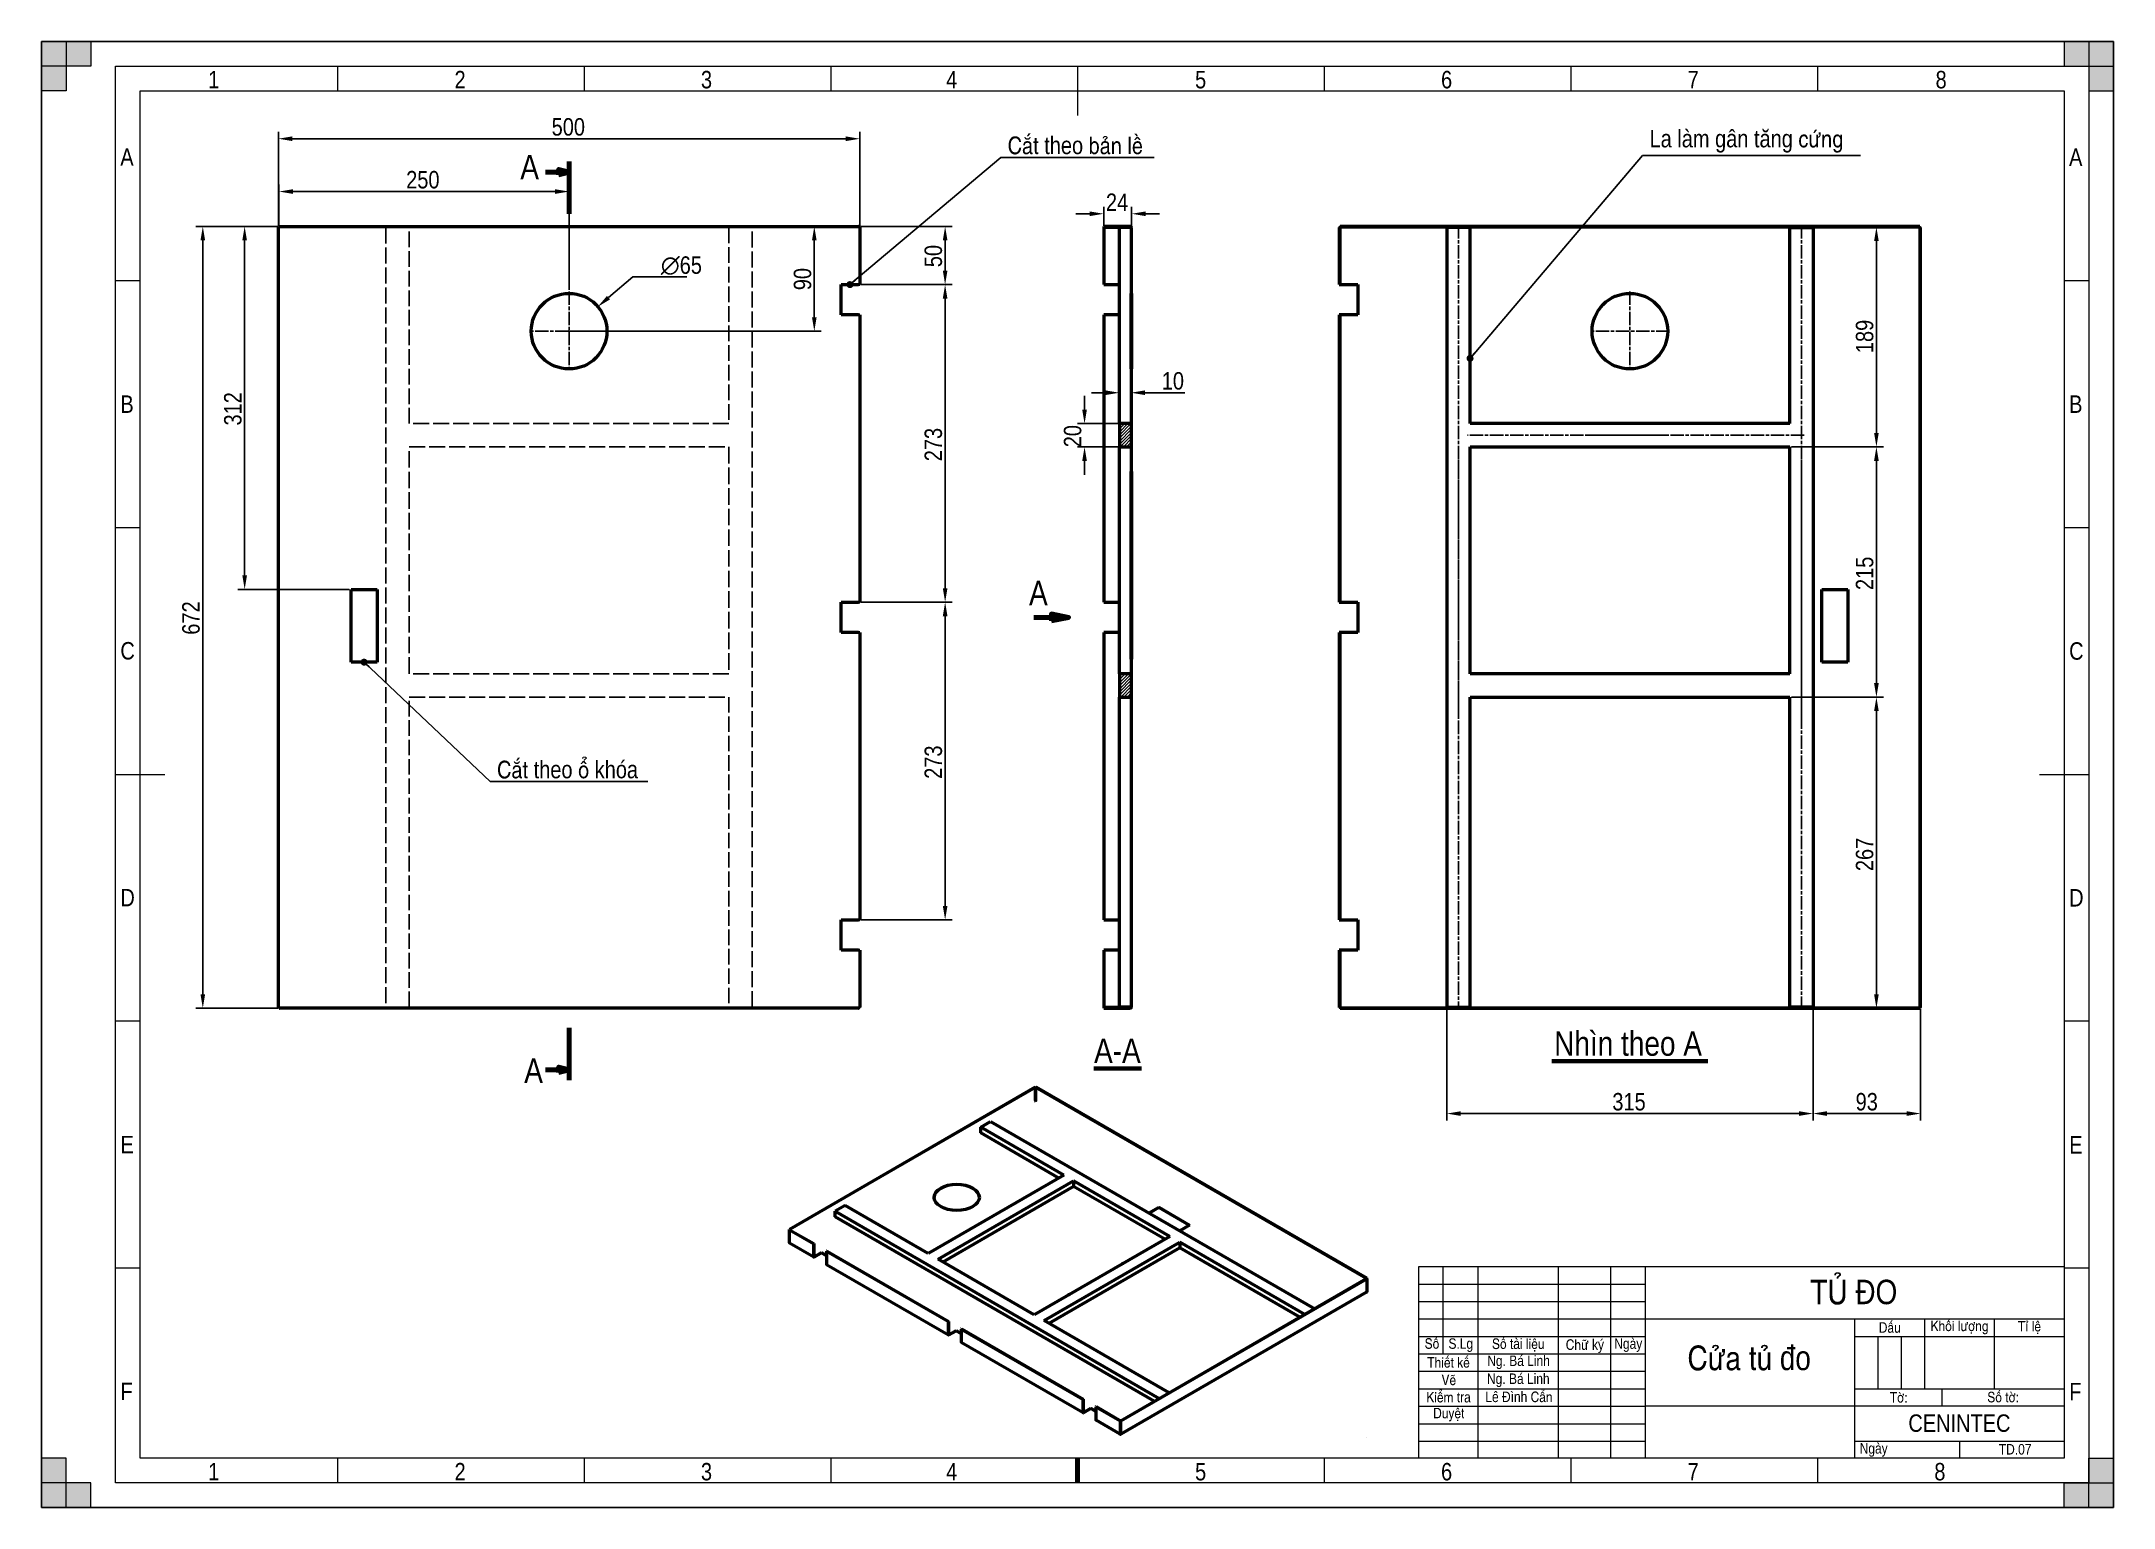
# Model space of a CAD drawing. Header units: millimetres. Extents: x 0 to 1782, y 0 to 1260.
import ezdxf

# ---------------------------------------------------------------- set-up
doc = ezdxf.new("R2010")
doc.units = ezdxf.units.MM
doc.header["$LTSCALE"] = 3
for name, pattern in [('CHAIN', [0.7087, 0.4724, -0.0591, 0.1181, -0.0591]), ('DASHED', [0.2067, 0.1654, -0.0413]), ('DOUBLE_DASH_CHAIN', [1.2403, 0.6614, -0.0827, 0.1654, -0.0827, 0.1654, -0.0827])]:
    doc.linetypes.add(name, pattern=pattern)
for name, color, linetype, lineweight in [('Border (ANSI)', 7, 'Continuous', 70), ('Center Mark (ANSI)', 7, 'Continuous', 25), ('Centerline (ANSI)', 7, 'Continuous', 25), ('Co ban', 7, 'Continuous', 50), ('Dimension (ANSI)', 7, 'Continuous', 25), ('Hatch (ANSI)', 7, 'Continuous', 18), ('Section Line (ANSI)', 7, 'DOUBLE_DASH_CHAIN', 70), ('Symbol (ANSI)', 7, 'Continuous', 25)]:
    doc.layers.add(name, color=color, linetype=linetype, lineweight=lineweight)
for name, color, linetype, lineweight, true_color in [('Khung ban ve', 5, 'Continuous', 15, 0x0000ff), ('Manh', 7, 'DASHED', 25, 0x008000), ('Manh khung ten', 7, 'Continuous', 15, 0x994c4c), ('Net chu', 30, 'Continuous', 15, 0xff7f00), ('THIN', 5, 'Continuous', 15, 0x0000ff)]:
    doc.layers.add(name, color=color, linetype=linetype, lineweight=lineweight, true_color=true_color)
doc.styles.add('Linh_50', font='')
doc.styles.add('Note Text (ANSI)', font='')
doc.styles.add('StandardAM_ANSI', font='')
doc.styles.add('Text Style68', font='')
doc.styles.add('Text Style71', font='')
doc.styles.get('Linh_50').set_extended_font_data('VNI-Helve-Condense')
doc.styles.get('Note Text (ANSI)').set_extended_font_data('VNI-Helve-Condense')
doc.styles.get('StandardAM_ANSI').set_extended_font_data('VNI-Helve-Condense')
doc.styles.get('Text Style68').set_extended_font_data('VNI-Helve-Condense')
doc.styles.get('Text Style71').set_extended_font_data('VNI-Helve-Condense')
doc.dimstyles.new('Default - mm (ANSI)', dxfattribs={"dimscale": 3, "dimtxt": 5, "dimasz": 4, "dimexe": 2, "dimexo": 0.5, "dimgap": 0.8, "dimtad": 1, "dimtoh": 1, "dimdec": 0, "dimrnd": 1e-08, "dimzin": 4, "dimdsep": 46, "dimtxsty": 'StandardAM_ANSI', "dimcen": 0.09, "dimdle": 10, "dimclrd": 256, "dimclre": 256, "dimclrt": 256, "dimadec": 1, "dimazin": 1, "dimtfac": 0.61, "dimtofl": 0, "dimtmove": 0, "dimatfit": 3, "dimldrblk": 'DOT', "dimfxl": 1, "dimtolj": 1, "dimtzin": 4, "dimlwd": -1, "dimlwe": -1, "dimarcsym": 0})
doc.dimstyles.new('Default - mm (ANSI)$7', dxfattribs={"dimscale": 3, "dimtxt": 5, "dimasz": 2, "dimexe": 2, "dimexo": 0.5, "dimgap": 0.8, "dimtad": 1, "dimtoh": 1, "dimdec": 0, "dimrnd": 1e-08, "dimzin": 4, "dimdsep": 46, "dimtxsty": 'StandardAM_ANSI', "dimcen": 0.09, "dimdle": 10, "dimclrd": 256, "dimclre": 256, "dimclrt": 256, "dimadec": 1, "dimazin": 1, "dimtfac": 0.61, "dimtofl": 0, "dimtmove": 0, "dimatfit": 3, "dimldrblk": 'DOT', "dimfxl": 1, "dimtolj": 1, "dimtzin": 4, "dimlwd": -1, "dimlwe": -1, "dimarcsym": 0})

msp = doc.modelspace()

# ---------------------------------------------------------------- texts
at = {"layer": 'Symbol (ANSI)', "color": 150, "true_color": 0x0080ff, "char_height": 15, "attachment_point": 7, "style": 'StandardAM_ANSI'}
for s, insert, width in [('{\\fVNI-Helve-Condense|b0|i0;Caét theo baûn leà}', (831, 1162.9), 132.939), ('{\\fVNI-Helve-Condense|b0|i0;La laøm gaân taêng cöùng}', (1383, 1164.5), 182.047), ('{\\fVNI-Helve-Condense|b0|i0;Caét theo oå khoùa}', (391.9, 626.4), 131.334)]:
    msp.add_mtext(s, dxfattribs=dict(at, insert=insert, width=width))
at = {"layer": 'Symbol (ANSI)', "char_height": 21, "attachment_point": 7, "style": 'Text Style71'}
for s, insert in [('Nhìn theo A', (1301, 388)), ('A-A', (905.3, 382.1))]:
    msp.add_mtext(s, dxfattribs=dict(at, insert=insert))
at = {"layer": 'Symbol (ANSI)', "attachment_point": 5, "style": 'Note Text (ANSI)'}
for s, insert, char_height, width in [('{\\fVNI-Helve-Condense|b0|i0;\\H21.0000;TUÛ ÑO}', (1558.7, 185), 21, 360.177), ('{\\fVNI-Helve-Condense|b0|i0;\\H21.0000;Cöûa tuû ño}', (1468.7, 128.3), 21, 187.293), ('{\\fVNI-Helve-Condense|b0|i0;TD.07}', (1697.4, 50), 9, 120.399)]:
    msp.add_mtext(s, dxfattribs=dict(at, insert=insert, char_height=char_height, width=width))

# ---------------------------------------------------------------- blocks, each defined once
blk = doc.blocks.new('Borders A2_Thuong')
at = {"layer": 'THIN'}
for points in [[(0.01, 420.04), (14.15, 420.04), (14.15, 412.96), (0.01, 412.96)], [(7.08, 420.04), (7.08, 405.89), (0.01, 405.89), (0.01, 420.04)], [(594.01, 412.96), (594.01, 420.04), (579.87, 420.04), (579.87, 412.96)], [(594.01, 420.04), (586.94, 420.04), (586.94, 405.89), (594.01, 405.89)], [(0.01, -0.01), (7.08, -0.01), (7.08, 14.14), (0.01, 14.14)], [(586.94, -0.01), (586.94, 14.14), (594.01, 14.14), (594.01, -0.01)], [(0.01, 7.06), (0.01, -0.01), (14.15, -0.01), (14.15, 7.06)], [(594.01, -0.01), (579.87, -0.01), (579.87, 7.06), (594.01, 7.06)]]:
    blk.add_hatch(color=256, dxfattribs=at).paths.add_polyline_path(points)
at = {"layer": 'Border (ANSI)'}
for p, q in [((379.87, 20.06), (379.87, 20.02)), ((297.01, 14.14), (297.01, 7.06))]:
    blk.add_line(p, q, dxfattribs=at)
at = {"layer": 'Khung ban ve'}
for p, q in [((297.01, 412.96), (297.01, 398.82)), ((28.3, 405.89), (579.87, 405.89)), ((28.3, 14.14), (28.3, 405.89)), ((579.87, 405.89), (579.87, 14.14)), ((21.23, 210.01), (35.37, 210.01)), ((572.8, 210.01), (586.94, 210.01)), ((394.87, 69.02), (579.89, 69.02)), ((394.87, 14.02), (394.87, 69.02)), ((401.87, 44.02), (401.87, 69.02)), ((411.87, 14.02), (411.87, 69.02)), ((434.87, 14.02), (434.87, 69.02)), ((449.87, 14.02), (449.87, 69.02)), ((459.87, 14.02), (459.87, 69.02)), ((579.87, 64.02), (579.89, 64.02)), ((394.87, 54.02), (579.89, 54.02)), ((519.87, 14.02), (519.87, 54.02)), ((539.87, 34.02), (539.87, 54.02)), ((559.87, 34.02), (559.87, 54.02)), ((579.87, 59.02), (579.89, 59.02)), ((394.87, 49.02), (459.87, 49.02)), ((519.87, 49.02), (579.89, 49.02)), ((394.87, 44.02), (459.87, 44.02)), ((579.87, 44.02), (579.89, 44.02)), ((579.87, 39.02), (579.89, 39.02)), ((519.87, 34.02), (579.89, 34.02)), ((544.87, 29.02), (544.87, 34.02)), ((579.87, 29.02), (459.87, 29.02)), ((579.87, 24.02), (579.89, 24.02)), ((579.87, 14.14), (28.3, 14.14))]:
    blk.add_line(p, q, dxfattribs=at)
at = {"layer": 'Manh khung ten', "lineweight": 25}
for p, q in [((594.01, 420.04), (0.01, 420.04)), ((0.01, 420.04), (0.01, -0.01)), ((594.01, -0.01), (594.01, 420.04)), ((0.01, -0.01), (594.01, -0.01))]:
    blk.add_line(p, q, dxfattribs=at)
at = {"layer": 'Manh khung ten'}
for p, q in [((0.01, 420.04), (594.01, 420.04)), ((0.01, -0.01), (0.01, 420.04)), ((594.01, 420.04), (594.01, -0.01)), ((21.23, 412.96), (586.94, 412.96)), ((21.23, 7.06), (21.23, 412.96)), ((84.87, 412.96), (84.87, 405.89)), ((155.58, 412.96), (155.58, 405.89)), ((367.73, 412.96), (367.73, 405.89)), ((438.44, 412.96), (438.44, 405.89)), ((509.15, 412.96), (509.15, 405.89)), ((586.94, 412.96), (586.94, 7.06)), ((28.25, 351.5), (21.2, 351.5)), ((586.89, 351.5), (579.84, 351.5)), ((28.27, 280.73), (21.23, 280.73)), ((586.92, 280.73), (579.87, 280.73)), ((28.27, 139.35), (21.23, 139.35)), ((586.92, 139.3), (579.87, 139.3)), ((28.3, 68.59), (21.25, 68.59)), ((586.94, 68.53), (579.89, 68.53)), ((394.87, 64.02), (459.87, 64.02)), ((394.87, 59.02), (459.87, 59.02)), ((526.54, 34.02), (526.54, 49.02)), ((533.2, 34.02), (533.2, 49.02)), ((394.87, 39.02), (459.87, 39.02)), ((394.87, 34.02), (459.87, 34.02)), ((394.87, 29.02), (459.87, 29.02)), ((394.87, 24.02), (459.87, 24.02)), ((394.87, 19.02), (459.87, 19.02)), ((519.87, 19.02), (579.89, 19.02)), ((549.88, 19.02), (549.88, 14.14)), ((84.87, 14.14), (84.87, 7.06)), ((155.58, 14.14), (155.58, 7.06)), ((226.3, 14.14), (226.3, 7.06)), ((367.73, 14.14), (367.73, 7.06)), ((438.44, 14.14), (438.44, 7.06)), ((509.15, 14.14), (509.15, 7.06)), ((586.94, 7.06), (21.23, 7.06)), ((594.01, -0.01), (0.01, -0.01))]:
    blk.add_line(p, q, dxfattribs=at)
at = {"layer": 'Net chu'}
blk.add_line((226.3, 412.96), (226.3, 405.89), dxfattribs=at)
at = {"layer": 'THIN'}
for p, q in [((0.01, 412.96), (0.01, 420.04)), ((0.01, 420.04), (14.15, 420.04)), ((0.01, 420.04), (7.08, 420.04)), ((0.01, 405.89), (0.01, 420.04)), ((7.08, 420.04), (7.08, 405.89)), ((14.15, 420.04), (14.15, 412.96)), ((594.01, 420.04), (579.87, 420.04)), ((579.87, 420.04), (579.87, 412.96)), ((594.01, 420.04), (586.94, 420.04)), ((586.94, 420.04), (586.94, 405.89)), ((594.01, 412.96), (594.01, 420.04)), ((594.01, 405.89), (594.01, 420.04)), ((14.15, 412.96), (0.01, 412.96)), ((579.87, 412.96), (594.01, 412.96)), ((7.08, 405.89), (0.01, 405.89)), ((586.94, 405.89), (594.01, 405.89)), ((7.08, 14.14), (0.01, 14.14)), ((0.01, 14.14), (0.01, -0.01)), ((7.08, -0.01), (7.08, 14.14)), ((586.94, -0.01), (586.94, 14.14)), ((586.94, 14.14), (594.01, 14.14)), ((594.01, 14.14), (594.01, -0.01)), ((0.01, 7.06), (0.01, -0.01)), ((14.15, 7.06), (0.01, 7.06)), ((14.15, -0.01), (14.15, 7.06)), ((579.87, -0.01), (579.87, 7.06)), ((579.87, 7.06), (594.01, 7.06)), ((594.01, 7.06), (594.01, -0.01)), ((0.01, -0.01), (14.15, -0.01)), ((0.01, -0.01), (7.08, -0.01)), ((594.01, -0.01), (579.87, -0.01)), ((594.01, -0.01), (586.94, -0.01))]:
    blk.add_line(p, q, dxfattribs=at)
at = {"layer": 'Border (ANSI)', "style": 'Note Text (ANSI)'}
for s, insert, char_height, width, attachment_point in [('Daáu', (529.87, 51.55), 3, 19.9371, 5), ('Khoái löôïng', (549.86, 51.58), 3, 19.9371, 5), ('Tæ leä', (569.89, 51.58), 3, 19.9948, 5), ('Soá', (398.63, 46.96), 3, 7.075, 5), ('S.Lg', (406.89, 46.52), 3, 10.0576, 5), ('Soá taøi lieäu', (423.36, 46.56), 3, 22.8599, 5), ('Chöõ kyù', (442.46, 46.22), 3, 15.0245, 5), ('Ngaøy', (454.9, 46.52), 3, 10.0163, 5), ('Thieát keá', (403.38, 41.55), 3, 16.9679, 5), ('Ng. Baù Linh', (423.45, 41.6), 3, 22.8602, 5), ('Veõ', (403.45, 36.54), 3, 17.0139, 5), ('Ng. Baù Linh', (423.38, 36.45), 3, 22.8602, 5), ('Kieåm tra', (403.38, 31.59), 3, 16.9779, 5), ('Leâ Ñình Caån', (423.56, 31.67), 3, 22.8602, 5), ('Tôø:', (532.42, 31.54), 3, 24.9188, 5), ('Soá tôø:', (562.36, 31.61), 3, 34.8305, 5), ('Duyeät', (403.45, 26.61), 3, 16.9779, 5), ('\\fVNI-Helve-Condense|b0|i0;\\H5.0000;CENINTEC', (549.82, 24.14), 5, 59.8872, 5), ('Ngaøy', (521.24, 16.5), 3, 30.0083, 4)]:
    blk.add_mtext(s, dxfattribs=dict(at, insert=insert, char_height=char_height, width=width, attachment_point=attachment_point))
at = {"layer": 'Net chu', "style": 'Linh_50'}
for s, p in [('1', (47.82, 406.6)), ('2', (118.43, 406.6)), ('3', (189.07, 406.6)), ('4', (259.37, 406.6)), ('5', (330.72, 406.6)), ('6', (401.23, 406.6)), ('7', (471.92, 406.6)), ('8', (542.99, 406.6)), ('A', (22.62, 384.44)), ('A', (581.26, 384.38)), ('B', (22.64, 313.62)), ('B', (581.28, 313.62)), ('C', (22.64, 242.96)), ('C', (581.28, 242.9)), ('D', (22.64, 172.24)), ('D', (581.28, 172.19)), ('E', (22.66, 101.47)), ('E', (581.31, 101.42)), ('F', (22.66, 30.76)), ('F', (581.31, 30.71)), ('1', (47.82, 7.77)), ('2', (118.43, 7.77)), ('3', (189.07, 7.77)), ('4', (259.37, 7.77)), ('5', (330.72, 7.77)), ('6', (401.23, 7.77)), ('7', (471.92, 7.77)), ('8', (542.63, 7.77))]:
    blk.add_text(s, height=5, dxfattribs=at).set_placement(p)
blk = doc.blocks.new('2dTransSection10')
at = {"layer": 'Section Line (ANSI)', "linetype": 'Continuous'}
for p, q in [((144.55, 382.61), (148.26, 382.61)), ((151.26, 382.61), (148.26, 383.36)), ((148.26, 383.36), (148.26, 381.86)), ((148.26, 382.61), (151.26, 382.61)), ((148.26, 381.86), (151.26, 382.61)), ((144.55, 125.43), (148.26, 125.43)), ((151.26, 125.43), (148.26, 126.18)), ((148.26, 126.18), (148.26, 124.68)), ((148.26, 125.43), (151.26, 125.43)), ((148.26, 124.68), (151.26, 125.43))]:
    blk.add_line(p, q, dxfattribs=at)
at = {"layer": 'Section Line (ANSI)', "linetype": 'Continuous', "lineweight": 140}
for p, q in [((151.26, 385.61), (151.26, 370.61)), ((151.26, 137.43), (151.26, 122.43))]:
    blk.add_line(p, q, dxfattribs=at)
at = {"layer": 'Section Line (ANSI)', "linetype": 'Continuous', "flags": 128}
for points in [[(148.26, 381.86), (151.26, 382.61), (148.26, 383.36), (148.26, 381.86)], [(148.26, 124.68), (151.26, 125.43), (148.26, 126.18), (148.26, 124.68)]]:
    blk.add_lwpolyline(points, dxfattribs=at)
at = {"layer": 'Section Line (ANSI)'}
for points in [[(148.26, 381.86), (151.26, 382.61), (148.26, 383.36), (148.26, 381.86)], [(148.26, 124.68), (151.26, 125.43), (148.26, 126.18), (148.26, 124.68)]]:
    blk.add_solid(points, dxfattribs=at)
at = {"layer": 'Section Line (ANSI)', "char_height": 7, "attachment_point": 7, "style": 'Text Style68'}
for insert in [(137.29, 380.55), (138.41, 121.67)]:
    blk.add_mtext('A', dxfattribs=dict(at, insert=insert))
blk = doc.blocks.new('*D6')
at = {"layer": 'Defpoints', "color": 0, "transparency": 16777216}
for p in [(937.1, 958.2), (927.1, 931.6), (937.1, 911.6)]:
    blk.add_point(p, dxfattribs=at)
at = {"layer": 'Dimension (ANSI)', "transparency": 16777216}
for p, q in [((927.1, 933.1), (927.1, 964.2)), ((937.1, 913.1), (937.1, 964.2)), ((915.1, 958.2), (903.1, 958.2)), ((949.1, 958.2), (983.4, 958.2))]:
    blk.add_line(p, q, dxfattribs=at)
for points in [[(915.1, 960.2), (915.1, 956.2), (927.1, 958.2)], [(949.1, 960.2), (949.1, 956.2), (937.1, 958.2)]]:
    blk.add_solid(points, dxfattribs=at)
at = {"layer": 'Dimension (ANSI)', "color": 150, "true_color": 0x0080ff, "transparency": 16777216, "insert": (963.5, 975.9), "char_height": 15, "attachment_point": 1, "style": 'StandardAM_ANSI'}
blk.add_mtext('\\A1;10', dxfattribs=at)
blk = doc.blocks.new('_Dot')
at = {"color": 0, "linetype": 'ByBlock', "lineweight": -2}
blk.add_line((-0.5, 0), (-1, 0), dxfattribs=at)
at = {"color": 0, "linetype": 'ByBlock', "const_width": 0.5}
blk.add_lwpolyline([(-0.25, 0, 1), (0.25, 0, 1)], format="xyb", close=True, dxfattribs=at)
blk = doc.blocks.new('*D7')
at = {"layer": 'Defpoints', "color": 0, "transparency": 16777216}
for p in [(204.8, 1101.1), (138.8, 429.1), (204.8, 429.1)]:
    blk.add_point(p, dxfattribs=at)
at = {"layer": 'Dimension (ANSI)', "transparency": 16777216}
for p, q in [((203.3, 1101.1), (132.8, 1101.1)), ((138.8, 1089.1), (138.8, 441.1)), ((203.3, 429.1), (132.8, 429.1))]:
    blk.add_line(p, q, dxfattribs=at)
for points in [[(136.8, 1089.1), (140.8, 1089.1), (138.8, 1101.1)], [(136.8, 441.1), (140.8, 441.1), (138.8, 429.1)]]:
    blk.add_solid(points, dxfattribs=at)
at = {"layer": 'Dimension (ANSI)', "color": 150, "true_color": 0x0080ff, "transparency": 16777216, "insert": (121.1, 750.2), "char_height": 15, "attachment_point": 1, "rotation": 90, "style": 'StandardAM_ANSI'}
blk.add_mtext('\\A1;672', dxfattribs=at)
blk = doc.blocks.new('*D8')
at = {"layer": 'Defpoints', "color": 0, "transparency": 16777216}
for p in [(703.8, 1176.5), (203.8, 1100.1), (703.8, 1100.1)]:
    blk.add_point(p, dxfattribs=at)
at = {"layer": 'Dimension (ANSI)', "transparency": 16777216}
for p, q in [((203.8, 1101.6), (203.8, 1182.5)), ((215.8, 1176.5), (691.8, 1176.5)), ((703.8, 1101.6), (703.8, 1182.5))]:
    blk.add_line(p, q, dxfattribs=at)
for points in [[(215.8, 1178.5), (215.8, 1174.5), (203.8, 1176.5)], [(691.8, 1178.5), (691.8, 1174.5), (703.8, 1176.5)]]:
    blk.add_solid(points, dxfattribs=at)
at = {"layer": 'Dimension (ANSI)', "color": 150, "true_color": 0x0080ff, "transparency": 16777216, "insert": (438.8, 1194.2), "char_height": 15, "attachment_point": 1, "style": 'StandardAM_ANSI'}
blk.add_mtext('\\A1;500', dxfattribs=at)
blk = doc.blocks.new('*D9')
at = {"layer": 'Defpoints', "color": 0, "transparency": 16777216}
for p in [(478.5, 1032.1), (429, 990)]:
    blk.add_point(p, dxfattribs=at)
at = {"layer": 'Dimension (ANSI)', "transparency": 16777216}
for p, q in [((508.6, 1057.7), (487.7, 1039.9)), ((555.2, 1057.7), (508.6, 1057.7)), ((453.5, 1011.1), (454, 1011.1)), ((453.8, 1010.8), (453.8, 1011.3))]:
    blk.add_line(p, q, dxfattribs=at)
blk.add_solid([(486.4, 1041.4), (489, 1038.4), (478.5, 1032.1)], dxfattribs=at)
at = {"layer": 'Dimension (ANSI)', "color": 150, "true_color": 0x0080ff, "transparency": 16777216, "insert": (532.7, 1075.4), "char_height": 15, "attachment_point": 1, "style": 'StandardAM_ANSI'}
blk.add_mtext('\\A1;∅65', dxfattribs=at)
blk = doc.blocks.new('*D12')
at = {"layer": 'Defpoints', "color": 0, "transparency": 16777216}
for p in [(927.1, 931.6), (897.1, 911.6), (927.1, 911.6)]:
    blk.add_point(p, dxfattribs=at)
at = {"layer": 'Dimension (ANSI)', "transparency": 16777216}
for p, q in [((897.1, 943.6), (897.1, 955.6)), ((925.6, 931.6), (891.1, 931.6)), ((925.6, 911.6), (891.1, 911.6)), ((897.1, 899.6), (897.1, 887.6))]:
    blk.add_line(p, q, dxfattribs=at)
for points in [[(895.1, 943.6), (899.1, 943.6), (897.1, 931.6)], [(895.1, 899.6), (899.1, 899.6), (897.1, 911.6)]]:
    blk.add_solid(points, dxfattribs=at)
at = {"layer": 'Dimension (ANSI)', "color": 150, "true_color": 0x0080ff, "transparency": 16777216, "insert": (879.3, 911.3), "char_height": 15, "attachment_point": 1, "rotation": 90, "style": 'StandardAM_ANSI'}
blk.add_mtext('\\A1;20', dxfattribs=at)
blk = doc.blocks.new('2dTransSection11')
at = {"layer": 'Section Line (ANSI)', "linetype": 'Continuous'}
for p, q in [((294.52, 255.02), (289.52, 256.02)), ((289.52, 256.02), (289.52, 254.02)), ((284.52, 255.02), (289.52, 255.02)), ((289.52, 255.02), (294.52, 255.02)), ((289.52, 254.02), (294.52, 255.02))]:
    blk.add_line(p, q, dxfattribs=at)
at = {"layer": 'Section Line (ANSI)', "linetype": 'Continuous', "flags": 128}
blk.add_lwpolyline([(289.52, 254.02), (294.52, 255.02), (289.52, 256.02), (289.52, 254.02)], dxfattribs=at)
at = {"layer": 'Section Line (ANSI)'}
blk.add_solid([(289.52, 254.02), (294.52, 255.02), (289.52, 256.02), (289.52, 254.02)], dxfattribs=at)
at = {"layer": 'Section Line (ANSI)', "insert": (283.12, 258.52), "char_height": 7, "attachment_point": 7, "style": 'Text Style68'}
blk.add_mtext('A', dxfattribs=at)
blk = doc.blocks.new('*D16')
at = {"layer": 'Defpoints', "color": 0, "transparency": 16777216}
for p in [(664.7, 1101.1), (664.7, 1101.1), (453.8, 1011.1)]:
    blk.add_point(p, dxfattribs=at)
at = {"layer": 'Dimension (ANSI)', "transparency": 16777216}
for p, q in [((664.7, 1023.1), (664.7, 1089.1)), ((455.3, 1011.1), (670.7, 1011.1))]:
    blk.add_line(p, q, dxfattribs=at)
for points in [[(662.7, 1089.1), (666.7, 1089.1), (664.7, 1101.1)], [(662.7, 1023.1), (666.7, 1023.1), (664.7, 1011.1)]]:
    blk.add_solid(points, dxfattribs=at)
at = {"layer": 'Dimension (ANSI)', "color": 150, "true_color": 0x0080ff, "transparency": 16777216, "insert": (647, 1046.3), "char_height": 15, "attachment_point": 1, "rotation": 90, "style": 'StandardAM_ANSI'}
blk.add_mtext('\\A1;90', dxfattribs=at)
blk = doc.blocks.new('*D17')
at = {"layer": 'Defpoints', "color": 0, "transparency": 16777216}
for p in [(204.3, 1131.1), (204.3, 1100.1), (453.8, 1045.1)]:
    blk.add_point(p, dxfattribs=at)
at = {"layer": 'Dimension (ANSI)', "transparency": 16777216}
for p, q in [((204.3, 1101.6), (204.3, 1137.1)), ((441.8, 1131.1), (216.3, 1131.1)), ((453.8, 1046.6), (453.8, 1137.1))]:
    blk.add_line(p, q, dxfattribs=at)
for points in [[(216.3, 1133.1), (216.3, 1129.1), (204.3, 1131.1)], [(441.8, 1133.1), (441.8, 1129.1), (453.8, 1131.1)]]:
    blk.add_solid(points, dxfattribs=at)
at = {"layer": 'Dimension (ANSI)', "color": 150, "true_color": 0x0080ff, "transparency": 16777216, "insert": (313.7, 1148.8), "char_height": 15, "attachment_point": 1, "style": 'StandardAM_ANSI'}
blk.add_mtext('\\A1;250', dxfattribs=at)
blk = doc.blocks.new('*D21')
at = {"layer": 'Defpoints', "color": 0, "transparency": 16777216}
for p in [(1208.6, 430.1), (1523.6, 430.1), (1523.6, 338.6)]:
    blk.add_point(p, dxfattribs=at)
at = {"layer": 'Dimension (ANSI)', "transparency": 16777216}
for p, q in [((1208.6, 428.6), (1208.6, 332.6)), ((1523.6, 428.6), (1523.6, 332.6)), ((1220.6, 338.6), (1511.6, 338.6))]:
    blk.add_line(p, q, dxfattribs=at)
for points in [[(1220.6, 340.6), (1220.6, 336.6), (1208.6, 338.6)], [(1511.6, 340.6), (1511.6, 336.6), (1523.6, 338.6)]]:
    blk.add_solid(points, dxfattribs=at)
at = {"layer": 'Dimension (ANSI)', "color": 150, "true_color": 0x0080ff, "transparency": 16777216, "insert": (1351, 356.3), "char_height": 15, "attachment_point": 1, "style": 'StandardAM_ANSI'}
blk.add_mtext('\\A1;315', dxfattribs=at)
blk = doc.blocks.new('*D22')
at = {"layer": 'Defpoints', "color": 0, "transparency": 16777216}
for p in [(1503.6, 696.6), (1578.1, 696.6), (1578.1, 429.1)]:
    blk.add_point(p, dxfattribs=at)
at = {"layer": 'Dimension (ANSI)', "transparency": 16777216}
for p, q in [((1505.1, 696.6), (1584.1, 696.6)), ((1578.1, 441.1), (1578.1, 684.6))]:
    blk.add_line(p, q, dxfattribs=at)
for points in [[(1576.1, 684.6), (1580.1, 684.6), (1578.1, 696.6)], [(1576.1, 441.1), (1580.1, 441.1), (1578.1, 429.1)]]:
    blk.add_solid(points, dxfattribs=at)
at = {"layer": 'Dimension (ANSI)', "color": 150, "true_color": 0x0080ff, "transparency": 16777216, "insert": (1560.4, 547), "char_height": 15, "attachment_point": 1, "rotation": 90, "style": 'StandardAM_ANSI'}
blk.add_mtext('\\A1;267', dxfattribs=at)
blk = doc.blocks.new('*D23')
at = {"layer": 'Defpoints', "color": 0, "transparency": 16777216}
for p in [(1503.6, 911.6), (1578.1, 911.6), (1503.6, 696.6)]:
    blk.add_point(p, dxfattribs=at)
at = {"layer": 'Dimension (ANSI)', "transparency": 16777216}
for p, q in [((1505.1, 911.6), (1584.1, 911.6)), ((1578.1, 708.6), (1578.1, 899.6)), ((1505.1, 696.6), (1584.1, 696.6))]:
    blk.add_line(p, q, dxfattribs=at)
for points in [[(1576.1, 899.6), (1580.1, 899.6), (1578.1, 911.6)], [(1576.1, 708.6), (1580.1, 708.6), (1578.1, 696.6)]]:
    blk.add_solid(points, dxfattribs=at)
at = {"layer": 'Dimension (ANSI)', "color": 150, "true_color": 0x0080ff, "transparency": 16777216, "insert": (1560.4, 788.6), "char_height": 15, "attachment_point": 1, "rotation": 90, "style": 'StandardAM_ANSI'}
blk.add_mtext('\\A1;215', dxfattribs=at)
blk = doc.blocks.new('*D24')
at = {"layer": 'Defpoints', "color": 0, "transparency": 16777216}
for p in [(1578.1, 1100.6), (1578.1, 1100.6), (1503.6, 911.6)]:
    blk.add_point(p, dxfattribs=at)
at = {"layer": 'Dimension (ANSI)', "transparency": 16777216}
for p, q in [((1578.1, 923.6), (1578.1, 1088.6)), ((1505.1, 911.6), (1584.1, 911.6))]:
    blk.add_line(p, q, dxfattribs=at)
for points in [[(1576.1, 1088.6), (1580.1, 1088.6), (1578.1, 1100.6)], [(1576.1, 923.6), (1580.1, 923.6), (1578.1, 911.6)]]:
    blk.add_solid(points, dxfattribs=at)
at = {"layer": 'Dimension (ANSI)', "color": 150, "true_color": 0x0080ff, "transparency": 16777216, "insert": (1560.4, 992.2), "char_height": 15, "attachment_point": 1, "rotation": 90, "style": 'StandardAM_ANSI'}
blk.add_mtext('\\A1;189', dxfattribs=at)
blk = doc.blocks.new('*D25')
at = {"layer": 'Defpoints', "color": 0, "transparency": 16777216}
for p in [(1523.6, 430.1), (1616.1, 429.9), (1616.1, 338.6)]:
    blk.add_point(p, dxfattribs=at)
at = {"layer": 'Dimension (ANSI)', "transparency": 16777216}
for p, q in [((1523.6, 428.6), (1523.6, 332.6)), ((1616.1, 428.4), (1616.1, 332.6)), ((1535.6, 338.6), (1604.1, 338.6))]:
    blk.add_line(p, q, dxfattribs=at)
for points in [[(1535.6, 340.6), (1535.6, 336.6), (1523.6, 338.6)], [(1604.1, 340.6), (1604.1, 336.6), (1616.1, 338.6)]]:
    blk.add_solid(points, dxfattribs=at)
at = {"layer": 'Dimension (ANSI)', "color": 150, "true_color": 0x0080ff, "transparency": 16777216, "insert": (1560.2, 356.3), "char_height": 15, "attachment_point": 1, "style": 'StandardAM_ANSI'}
blk.add_mtext('\\A1;93', dxfattribs=at)
blk = doc.blocks.new('*D27')
at = {"layer": 'Defpoints', "color": 0, "transparency": 16777216}
for p in [(702.8, 1101.1), (777.2, 1101.1), (702.8, 1051.1)]:
    blk.add_point(p, dxfattribs=at)
at = {"layer": 'Dimension (ANSI)', "transparency": 16777216}
for p, q in [((704.3, 1101.1), (783.2, 1101.1)), ((777.2, 1063.1), (777.2, 1089.1)), ((704.3, 1051.1), (783.2, 1051.1))]:
    blk.add_line(p, q, dxfattribs=at)
for points in [[(775.2, 1089.1), (779.2, 1089.1), (777.2, 1101.1)], [(775.2, 1063.1), (779.2, 1063.1), (777.2, 1051.1)]]:
    blk.add_solid(points, dxfattribs=at)
at = {"layer": 'Dimension (ANSI)', "color": 150, "true_color": 0x0080ff, "transparency": 16777216, "insert": (759.5, 1066.1), "char_height": 15, "attachment_point": 1, "rotation": 90, "style": 'StandardAM_ANSI'}
blk.add_mtext('\\A1;50', dxfattribs=at)
blk = doc.blocks.new('*D28')
at = {"layer": 'Defpoints', "color": 0, "transparency": 16777216}
for p in [(702.8, 1051.1), (702.8, 778.1), (777.2, 778.1)]:
    blk.add_point(p, dxfattribs=at)
at = {"layer": 'Dimension (ANSI)', "transparency": 16777216}
for p, q in [((704.3, 1051.1), (783.2, 1051.1)), ((777.2, 1039.1), (777.2, 790.1)), ((704.3, 778.1), (783.2, 778.1))]:
    blk.add_line(p, q, dxfattribs=at)
for points in [[(775.2, 1039.1), (779.2, 1039.1), (777.2, 1051.1)], [(775.2, 790.1), (779.2, 790.1), (777.2, 778.1)]]:
    blk.add_solid(points, dxfattribs=at)
at = {"layer": 'Dimension (ANSI)', "color": 150, "true_color": 0x0080ff, "transparency": 16777216, "insert": (759.5, 899.3), "char_height": 15, "attachment_point": 1, "rotation": 90, "style": 'StandardAM_ANSI'}
blk.add_mtext('\\A1;273', dxfattribs=at)
blk = doc.blocks.new('*D29')
at = {"layer": 'Defpoints', "color": 0, "transparency": 16777216}
for p in [(702.8, 778.1), (777.2, 778.1), (702.8, 505.1)]:
    blk.add_point(p, dxfattribs=at)
at = {"layer": 'Dimension (ANSI)', "transparency": 16777216}
for p, q in [((704.3, 778.1), (783.2, 778.1)), ((777.2, 517.1), (777.2, 766.1)), ((704.3, 505.1), (783.2, 505.1))]:
    blk.add_line(p, q, dxfattribs=at)
for points in [[(775.2, 766.1), (779.2, 766.1), (777.2, 778.1)], [(775.2, 517.1), (779.2, 517.1), (777.2, 505.1)]]:
    blk.add_solid(points, dxfattribs=at)
at = {"layer": 'Dimension (ANSI)', "color": 150, "true_color": 0x0080ff, "transparency": 16777216, "insert": (759.5, 626.3), "char_height": 15, "attachment_point": 1, "rotation": 90, "style": 'StandardAM_ANSI'}
blk.add_mtext('\\A1;273', dxfattribs=at)
blk = doc.blocks.new('*D30')
at = {"layer": 'Defpoints', "color": 0, "transparency": 16777216}
for p in [(174.8, 1101.1), (204.8, 1101.1), (266.3, 789.1)]:
    blk.add_point(p, dxfattribs=at)
at = {"layer": 'Dimension (ANSI)', "transparency": 16777216}
for p, q in [((203.3, 1101.1), (168.8, 1101.1)), ((174.8, 801.1), (174.8, 1089.1)), ((264.8, 789.1), (168.8, 789.1))]:
    blk.add_line(p, q, dxfattribs=at)
for points in [[(172.8, 1089.1), (176.8, 1089.1), (174.8, 1101.1)], [(172.8, 801.1), (176.8, 801.1), (174.8, 789.1)]]:
    blk.add_solid(points, dxfattribs=at)
at = {"layer": 'Dimension (ANSI)', "color": 150, "true_color": 0x0080ff, "transparency": 16777216, "insert": (157.1, 930), "char_height": 15, "attachment_point": 1, "rotation": 90, "style": 'StandardAM_ANSI'}
blk.add_mtext('\\A1;312', dxfattribs=at)
blk = doc.blocks.new('*D31')
at = {"layer": 'Defpoints', "color": 0, "transparency": 16777216}
for p in [(937.6, 1112), (913.6, 1100.2), (937.6, 1100.1)]:
    blk.add_point(p, dxfattribs=at)
at = {"layer": 'Dimension (ANSI)', "transparency": 16777216}
for p, q in [((901.6, 1112), (889.6, 1112)), ((913.6, 1101.7), (913.6, 1118)), ((937.6, 1101.6), (937.6, 1118)), ((949.6, 1112), (961.6, 1112))]:
    blk.add_line(p, q, dxfattribs=at)
for points in [[(901.6, 1114), (901.6, 1110), (913.6, 1112)], [(949.6, 1114), (949.6, 1110), (937.6, 1112)]]:
    blk.add_solid(points, dxfattribs=at)
at = {"layer": 'Dimension (ANSI)', "color": 150, "true_color": 0x0080ff, "transparency": 16777216, "insert": (915.5, 1129.4), "char_height": 15, "attachment_point": 1, "style": 'StandardAM_ANSI'}
blk.add_mtext('\\A1;24', dxfattribs=at)

# ---------------------------------------------------------------- dimensions: what is measured, and where the dimension line sits
at = {"layer": 'Dimension (ANSI)'}
dim = msp.add_linear_dim(base=(703.8, 1176.5), p1=(203.8, 1100.1), p2=(703.8, 1100.1), dimstyle='Default - mm (ANSI)', override={"dimgap": 0.8, "dimtoh": 0, "dimdec": 0, "dimtol": 0, "dimlim": 0, "dimtp": 0, "dimtm": 0, "dimtdec": 2, "dimatfit": 1}, dxfattribs=at)
dim.commit()
dim.dimension.update_dxf_attribs({"geometry": '*D8', "text_midpoint": (453.8, 1176.5), "dimtype": 160})
for base, p1, p2, angle, override, picture, middle in [((204.2785609, 1131.0687332), (453.7785609, 1045.0687332), (204.2785609, 1100.0687332), 180, {"dimgap": 0.8, "dimtoh": 0, "dimdec": 0, "dimtol": 0, "dimlim": 0, "dimtp": 0, "dimtm": 0, "dimtdec": 2, "dimatfit": 1}, '*D17', (329.0285609, 1131.0687332)), ((937.6, 1112), (913.6, 1100.2), (937.6, 1100.1), 180, {"dimgap": 0.8, "dimtoh": 0, "dimdec": 0, "dimtol": 0, "dimlim": 0, "dimtp": 0, "dimtm": 0, "dimtdec": 2, "dimatfit": 1}, '*D31', (925.6, 1112)), ((138.8, 429.1), (204.8, 1101.1), (204.8, 429.1), 270, {"dimgap": 0.8, "dimtoh": 0, "dimdec": 0, "dimtol": 0, "dimlim": 0, "dimtp": 0, "dimtm": 0, "dimtdec": 2, "dimatfit": 1}, '*D7', (138.8, 765.1)), ((174.8, 1101.1), (266.3, 789.1), (204.8, 1101.1), 270, {"dimgap": 0.8, "dimtoh": 0, "dimdec": 0, "dimtol": 0, "dimlim": 0, "dimtp": 0, "dimtm": 0, "dimtdec": 2, "dimatfit": 1}, '*D30', (174.8, 945.1)), ((664.7, 1101.1), (453.8, 1011.1), (664.7, 1101.1), 270, {"dimgap": 0.8, "dimtoh": 0, "dimdec": 0, "dimse2": 1, "dimtol": 0, "dimlim": 0, "dimtp": 0, "dimtm": 0, "dimtdec": 2, "dimatfit": 1}, '*D16', (664.7, 1056.1)), ((777.2, 1101.1), (702.8, 1051.1), (702.8, 1101.1), 270, {"dimgap": 0.8, "dimtoh": 0, "dimdec": 0, "dimtol": 0, "dimlim": 0, "dimtp": 0, "dimtm": 0, "dimtdec": 2, "dimatfit": 1}, '*D27', (777.2, 1076.1)), ((1578.1, 1100.6), (1503.6, 911.6), (1578.1, 1100.6), 270, {"dimgap": 0.8, "dimtoh": 0, "dimdec": 0, "dimse2": 1, "dimtol": 0, "dimlim": 0, "dimtp": 0, "dimtm": 0, "dimtdec": 2, "dimatfit": 1}, '*D24', (1578.1, 1006.1)), ((777.2, 778.1), (702.8, 1051.1), (702.8, 778.1), 270, {"dimgap": 0.8, "dimtoh": 0, "dimdec": 0, "dimtol": 0, "dimlim": 0, "dimtp": 0, "dimtm": 0, "dimtdec": 2, "dimatfit": 1}, '*D28', (777.2, 914.6)), ((937.1, 958.2), (927.1, 931.6), (937.1, 911.6), 180, {"dimgap": 0.8, "dimtoh": 0, "dimdec": 0, "dimtol": 0, "dimlim": 0, "dimtp": 0, "dimtm": 0, "dimtdec": 2, "dimatfit": 1}, '*D6', (972.3, 958.2)), ((897.1, 911.6), (927.1, 931.6), (927.1, 911.6), 90, {"dimgap": 0.8, "dimtoh": 0, "dimdec": 0, "dimtol": 0, "dimlim": 0, "dimtp": 0, "dimtm": 0, "dimtdec": 2, "dimatfit": 1}, '*D12', (897.1, 921.6)), ((1578.1, 911.6), (1503.6, 696.6), (1503.6, 911.6), 270, {"dimgap": 0.8, "dimtoh": 0, "dimdec": 0, "dimtol": 0, "dimlim": 0, "dimtp": 0, "dimtm": 0, "dimtdec": 2, "dimatfit": 1}, '*D23', (1578.1, 804.1)), ((777.2, 778.1), (702.8, 505.1), (702.8, 778.1), 90, {"dimgap": 0.8, "dimtoh": 0, "dimdec": 0, "dimtol": 0, "dimlim": 0, "dimtp": 0, "dimtm": 0, "dimtdec": 2, "dimatfit": 1}, '*D29', (777.2, 641.6)), ((1578.1183588, 696.5687332), (1578.1183588, 429.0687332), (1503.6127997, 696.5687332), 270, {"dimgap": 0.8, "dimtoh": 0, "dimdec": 0, "dimse1": 1, "dimtol": 0, "dimlim": 0, "dimtp": 0, "dimtm": 0, "dimtdec": 2, "dimatfit": 1}, '*D22', (1578.1183588, 562.8187332)), ((1523.6, 338.6), (1208.6, 430.1), (1523.6, 430.1), 180, {"dimgap": 0.8, "dimtoh": 0, "dimdec": 0, "dimtol": 0, "dimlim": 0, "dimtp": 0, "dimtm": 0, "dimtdec": 2, "dimatfit": 1}, '*D21', (1366.1, 338.6)), ((1616.1127997, 338.6053442), (1523.6127997, 430.0687332), (1616.1127997, 429.9222866), 180, {"dimgap": 0.8, "dimtoh": 0, "dimdec": 0, "dimtol": 0, "dimlim": 0, "dimtp": 0, "dimtm": 0, "dimtdec": 2, "dimatfit": 1}, '*D25', (1569.8627997, 338.6053442))]:
    dim = msp.add_linear_dim(base=base, p1=p1, p2=p2, angle=angle, dimstyle='Default - mm (ANSI)', override=override, dxfattribs=at)
    dim.commit()
    dim.dimension.update_dxf_attribs({"geometry": picture, "text_midpoint": middle, "dimtype": 160})
dim = msp.add_diameter_dim_2p(p1=(429, 990), p2=(478.5, 1032.1), dimstyle='Default - mm (ANSI)', override={"dimgap": 0.8, "dimtih": 1, "dimdec": 0, "dimlfac": 1, "dimtol": 0, "dimlim": 0, "dimtp": 0, "dimtm": 0, "dimtdec": 2}, dxfattribs=at)
dim.commit()
dim.dimension.update_dxf_attribs({"geometry": '*D9', "text_midpoint": (543.9, 1057.7), "dimtype": 163})

# ---------------------------------------------------------------- hatches: boundary and pattern name
at = {"layer": 'Hatch (ANSI)'}
h = msp.add_hatch(dxfattribs=at)
h.set_pattern_fill('ANSI31', color=256, scale=15.24, style=0)
h.set_pattern_definition([(45, (0, 0), (-1.3470384, 1.3470384), [])])
h.paths.add_polyline_path([(937.6, 890.6), (937.6, 978.6), (937.1, 978.6), (937.1, 931.6), (927.1, 931.6), (927.1, 911.6), (937.1, 911.6), (937.1, 890.6)])
edge = h.paths.add_edge_path()
edge.add_line((936.6, 1101.1), (913.6, 1101.1))
edge.add_line((913.6, 1101.1), (913.6, 1100.6))
edge.add_line((913.6, 1100.6), (936.6, 1100.6))
edge.add_ellipse((936.6, 1100.1), major_axis=(0, 0.5), ratio=1, start_angle=270, end_angle=360, ccw=False)
edge.add_line((937.1, 1100.1), (937.1, 1043.6))
edge.add_line((937.1, 1043.6), (937.6, 1043.6))
edge.add_line((937.6, 1043.6), (937.6, 1100.1))
edge.add_ellipse((936.6, 1100.1), major_axis=(1, 0), ratio=1, start_angle=0, end_angle=90)
edge = h.paths.add_edge_path()
edge.add_line((913.6, 429.1), (936.6, 429.1))
edge.add_ellipse((936.6, 430.1), major_axis=(0, -1), ratio=1, start_angle=0, end_angle=90)
edge.add_line((937.6, 430.1), (937.6, 729.1))
edge.add_line((937.6, 729.1), (937.1, 729.1))
edge.add_line((937.1, 729.1), (937.1, 716.6))
edge.add_line((937.1, 716.6), (927.1, 716.6))
edge.add_line((927.1, 716.6), (927.1, 696.6))
edge.add_line((927.1, 696.6), (937.1, 696.6))
edge.add_line((937.1, 696.6), (937.1, 430.1))
edge.add_ellipse((936.6, 430.1), major_axis=(0.5, 0), ratio=1, start_angle=270, end_angle=360, ccw=False)
edge.add_line((936.6, 429.6), (913.6, 429.6))
edge.add_line((913.6, 429.6), (913.6, 429.1))

# ---------------------------------------------------------------- linework, layer by layer
at = {"layer": 'Center Mark (ANSI)', "linetype": 'CHAIN', "ltscale": 8.113447}
for p, q in [((453.8, 1045.1), (453.8, 977.1)), ((1366.1, 1045.1), (1366.1, 977.1)), ((487.8, 1011.1), (419.8, 1011.1)), ((1400.1, 1011.1), (1332.1, 1011.1))]:
    msp.add_line(p, q, dxfattribs=at)
at = {"layer": 'Center Mark (ANSI)', "linetype": 'CHAIN', "ltscale": 1.320939}
for p, q in [((1330, 921.6), (1337.2, 921.6)), ((1397.2, 921.6), (1390, 921.6))]:
    msp.add_line(p, q, dxfattribs=at)
at = {"layer": 'Centerline (ANSI)', "linetype": 'CHAIN', "ltscale": 8.113447}
for p, q in [((1218.6, 1102.3), (1218.6, 678.6)), ((1513.6, 1102.3), (1513.6, 678.6)), ((1516, 921.6), (1226.4, 921.6)), ((1330, 921.6), (1397.2, 921.6)), ((1218.6, 900.6), (1218.6, 427.8)), ((1513.6, 427.8), (1513.6, 900.6))]:
    msp.add_line(p, q, dxfattribs=at)
at = {"layer": 'Co ban'}
for p, q in [((204.3, 1100.2), (203.8, 1100.2)), ((203.8, 1100.2), (203.8, 1100.1)), ((203.8, 430.1), (203.8, 1100.1)), ((204.8, 1100.1), (203.8, 1100.1)), ((204.3, 1100.1), (204.3, 1100.2)), ((204.8, 1101.1), (204.6, 1101.1)), ((204.6, 1100.6), (204.6, 1101.1)), ((204.8, 1100.6), (204.6, 1100.6)), ((204.8, 1101.1), (702.8, 1101.1)), ((204.8, 1101.1), (204.8, 1100.1)), ((702.9, 1101.1), (702.8, 1101.1)), ((702.8, 1100.1), (702.8, 1101.1)), ((702.8, 1100.6), (702.9, 1100.6)), ((703.8, 1100.1), (702.8, 1100.1)), ((702.9, 1100.6), (702.9, 1101.1)), ((703.3, 1100.1), (703.3, 1100.2)), ((703.3, 1100.2), (703.8, 1100.2)), ((703.8, 1100.1), (703.8, 1100.2)), ((703.8, 1100.1), (703.8, 1051.1)), ((936.6, 1101.1), (913.6, 1101.1)), ((913.6, 1101.1), (913.6, 1100.6)), ((913.6, 1100.6), (936.6, 1100.6)), ((913.6, 1100.2), (913.6, 1051.1)), ((936.6, 1100.2), (913.6, 1100.2)), ((937.1, 1100.1), (927.1, 1100.1)), ((927.1, 931.6), (927.1, 1100.1)), ((936.6, 1100.1), (936.6, 1100.2)), ((937.1, 1100.1), (937.1, 1043.6)), ((937.6, 1043.6), (937.6, 1100.1)), ((1116.6, 1100.2), (1116.1, 1100.2)), ((1116.1, 1100.2), (1116.1, 1051.1)), ((1116.6, 1100.2), (1116.6, 1051.1)), ((1117.1, 1100.1), (1116.6, 1100.1)), ((1117, 1100.6), (1117, 1101.1)), ((1615.3, 1101.1), (1117, 1101.1)), ((1615.3, 1100.6), (1117, 1100.6)), ((1117.1, 1100.1), (1117.1, 1100.6)), ((1208.6, 1100.1), (1208.6, 430.1)), ((1228.6, 1100.1), (1208.6, 1100.1)), ((1228.6, 931.6), (1228.6, 1100.1)), ((1503.6, 931.6), (1503.6, 1100.1)), ((1503.6, 1100.1), (1523.6, 1100.1)), ((1523.6, 1100.1), (1523.6, 430.1)), ((1615.1, 1100.1), (1615.1, 1100.6)), ((1615.1, 1100.1), (1615.6, 1100.1)), ((1615.3, 1100.6), (1615.3, 1101.1)), ((1615.6, 1100.2), (1616.1, 1100.2)), ((1615.6, 429.9), (1615.6, 1100.2)), ((1616.1, 429.9), (1616.1, 1100.2)), ((687.8, 1051.1), (702.8, 1051.1)), ((687.8, 1025.1), (687.8, 1051.1)), ((703.8, 1051.1), (702.8, 1051.1)), ((913.6, 1051.1), (927.1, 1051.1)), ((937.1, 1043.6), (937.6, 1043.6)), ((937.1, 978.6), (937.1, 1043.6)), ((937.6, 1043.6), (937.6, 978.6)), ((1116.1, 1051.1), (1116.6, 1051.1)), ((1116.6, 1051.1), (1117.1, 1051.1)), ((1117.1, 1051.1), (1132.1, 1051.1)), ((1132.1, 1051.1), (1132.1, 1025.1)), ((702.8, 1025.1), (687.8, 1025.1)), ((702.8, 1025.1), (703.8, 1025.1)), ((703.8, 1025.1), (703.8, 778.1)), ((927.1, 1025.1), (913.6, 1025.1)), ((913.6, 1025.1), (913.6, 778.1)), ((1116.6, 1025.1), (1116.1, 1025.1)), ((1116.1, 1025.1), (1116.1, 778.1)), ((1117.1, 1025.1), (1116.6, 1025.1)), ((1116.6, 1025.1), (1116.6, 778.1)), ((1132.1, 1025.1), (1117.1, 1025.1)), ((937.6, 978.6), (937.1, 978.6)), ((937.1, 978.6), (937.1, 931.6)), ((937.6, 890.6), (937.6, 978.6)), ((937.1, 931.6), (927.1, 931.6)), ((927.1, 931.6), (927.1, 911.6)), ((1503.6, 931.6), (1228.6, 931.6)), ((927.1, 911.6), (937.1, 911.6)), ((927.1, 716.6), (927.1, 911.6)), ((937.1, 911.6), (937.1, 890.6)), ((1228.6, 911.6), (1503.6, 911.6)), ((1228.6, 716.6), (1228.6, 911.6)), ((1503.6, 716.6), (1503.6, 911.6)), ((937.1, 890.6), (937.6, 890.6)), ((937.1, 729.1), (937.1, 890.6)), ((937.6, 890.6), (937.6, 729.1)), ((266.3, 726.6), (266.3, 789.1)), ((266.3, 789.1), (288.8, 789.1)), ((288.8, 789.1), (288.8, 726.6)), ((1531.1, 789.1), (1553.6, 789.1)), ((1531.1, 726.6), (1531.1, 789.1)), ((1553.6, 789.1), (1553.6, 726.6)), ((687.8, 778.1), (702.8, 778.1)), ((687.8, 752.1), (687.8, 778.1)), ((703.8, 778.1), (702.8, 778.1)), ((913.6, 778.1), (927.1, 778.1)), ((1116.1, 778.1), (1116.6, 778.1)), ((1116.6, 778.1), (1117.1, 778.1)), ((1117.1, 778.1), (1132.1, 778.1)), ((1132.1, 778.1), (1132.1, 752.1)), ((702.8, 752.1), (687.8, 752.1)), ((702.8, 752.1), (703.8, 752.1)), ((703.8, 752.1), (703.8, 505.1)), ((927.1, 752.1), (913.6, 752.1)), ((913.6, 752.1), (913.6, 505.1)), ((1116.6, 752.1), (1116.1, 752.1)), ((1116.1, 752.1), (1116.1, 505.1)), ((1117.1, 752.1), (1116.6, 752.1)), ((1116.6, 752.1), (1116.6, 505.1)), ((1132.1, 752.1), (1117.1, 752.1)), ((288.8, 726.6), (266.3, 726.6)), ((937.1, 716.6), (927.1, 716.6)), ((927.1, 716.6), (927.1, 696.6)), ((937.6, 729.1), (937.1, 729.1)), ((937.1, 729.1), (937.1, 716.6)), ((937.6, 430.1), (937.6, 729.1)), ((1503.6, 716.6), (1228.6, 716.6)), ((1553.6, 726.6), (1531.1, 726.6)), ((927.1, 696.6), (937.1, 696.6)), ((927.1, 430.1), (927.1, 696.6)), ((937.1, 696.6), (937.1, 430.1)), ((1228.6, 696.6), (1503.6, 696.6)), ((1228.6, 430.1), (1228.6, 696.6)), ((1503.6, 430.1), (1503.6, 696.6)), ((687.8, 505.1), (702.8, 505.1)), ((687.8, 479.1), (687.8, 505.1)), ((703.8, 505.1), (702.8, 505.1)), ((913.6, 505.1), (927.1, 505.1)), ((1116.1, 505.1), (1116.6, 505.1)), ((1116.6, 505.1), (1117.1, 505.1)), ((1117.1, 505.1), (1132.1, 505.1)), ((1132.1, 505.1), (1132.1, 479.1)), ((702.8, 479.1), (687.8, 479.1)), ((702.8, 479.1), (703.8, 479.1)), ((703.8, 479.1), (703.8, 430.1)), ((927.1, 479.1), (913.6, 479.1)), ((913.6, 479.1), (913.6, 429.9)), ((1116.6, 479.1), (1116.1, 479.1)), ((1116.1, 479.1), (1116.1, 429.9)), ((1117.1, 479.1), (1116.6, 479.1)), ((1116.6, 479.1), (1116.6, 429.9)), ((1132.1, 479.1), (1117.1, 479.1)), ((203.8, 430.1), (203.8, 429.9)), ((203.8, 430.1), (204.8, 430.1)), ((204.3, 429.9), (203.8, 429.9)), ((204.3, 430.1), (204.3, 429.9)), ((204.8, 429.6), (204.6, 429.6)), ((204.6, 429.6), (204.6, 429.1)), ((204.6, 429.1), (204.8, 429.1)), ((204.8, 430.1), (204.8, 429.1)), ((702.8, 429.1), (204.8, 429.1)), ((702.8, 430.1), (703.8, 430.1)), ((702.8, 429.1), (702.8, 430.1)), ((702.8, 429.6), (702.9, 429.6)), ((702.8, 429.1), (702.9, 429.1)), ((702.9, 429.6), (702.9, 429.1)), ((703.3, 430.1), (703.3, 429.9)), ((703.3, 429.9), (703.8, 429.9)), ((703.8, 429.9), (703.8, 430.1)), ((936.6, 429.9), (913.6, 429.9)), ((936.6, 429.6), (913.6, 429.6)), ((913.6, 429.6), (913.6, 429.1)), ((913.6, 429.1), (936.6, 429.1)), ((937.1, 430.1), (927.1, 430.1)), ((936.6, 430.1), (936.6, 429.9)), ((1116.6, 429.9), (1116.1, 429.9)), ((1117.1, 430.1), (1116.6, 430.1)), ((1117, 429.6), (1117, 429.1)), ((1117, 429.6), (1615.3, 429.6)), ((1117, 429.1), (1615.3, 429.1)), ((1117.1, 430.1), (1117.1, 429.6)), ((1208.6, 430.1), (1228.6, 430.1)), ((1523.6, 430.1), (1503.6, 430.1)), ((1615.1, 430.1), (1615.6, 430.1)), ((1615.1, 430.1), (1615.1, 429.6)), ((1615.3, 429.6), (1615.3, 429.1)), ((1615.6, 429.9), (1616.1, 429.9)), ((854.7, 361.2), (643.3, 239.1)), ((854.9, 361), (643.5, 239)), ((854.9, 361), (854.7, 361.2)), ((854.9, 349.8), (854.9, 361)), ((855.2, 361), (855.4, 361.2)), ((855.2, 349.8), (855.2, 361)), ((1139.6, 196.8), (855.2, 361)), ((1139.8, 197), (855.4, 361.2)), ((854.9, 349.7), (854.9, 349.8)), ((855.3, 349.7), (855.2, 349.8)), ((807.8, 327), (816.3, 331.9)), ((879.3, 285.7), (807.8, 327)), ((807.8, 322.1), (807.8, 327)), ((875, 283.2), (807.8, 322.1)), ((816.3, 331.9), (1095, 170.9)), ((879.3, 285.7), (762.6, 218.3)), ((771.1, 213.4), (887.7, 280.8)), ((887.7, 275.9), (775.3, 211)), ((970.5, 233), (887.7, 280.8)), ((887.7, 280.8), (887.7, 275.9)), ((966.2, 230.6), (887.7, 275.9)), ((691.1, 259.6), (682.6, 254.7)), ((682.6, 254.7), (961.4, 93.8)), ((682.6, 249.8), (682.6, 254.7)), ((957.1, 91.3), (682.6, 249.8)), ((762.6, 218.3), (691.1, 259.6)), ((952.4, 253.2), (960.9, 258.1)), ((960.9, 257.9), (952.7, 253.1)), ((960.9, 258.1), (987.4, 242.8)), ((960.9, 258.1), (960.9, 257.9)), ((987.2, 242.7), (960.9, 257.9)), ((643.3, 239.1), (643.3, 238.7)), ((643.5, 239), (643.3, 239.1)), ((643.5, 238.8), (643.3, 238.7)), ((643.3, 227.4), (643.3, 238.7)), ((643.3, 238.7), (664.2, 226.6)), ((643.5, 238.8), (643.5, 239)), ((643.5, 238.8), (664.4, 226.8)), ((970.5, 233), (853.8, 165.7)), ((987.4, 242.8), (979, 237.9)), ((643.4, 227.4), (643.3, 227.4)), ((664.3, 215.1), (643.5, 227.1)), ((664.2, 226.6), (664.4, 226.8)), ((664.2, 215.4), (664.2, 226.6)), ((664.4, 226.8), (664.4, 215.5)), ((664.6, 215.4), (670.9, 219.1)), ((670.9, 218.8), (664.6, 215.1)), ((670.9, 218.8), (670.9, 219.1)), ((670.9, 219.1), (675.2, 216.6)), ((675.2, 216.4), (670.9, 218.8)), ((675.4, 220.4), (675.2, 220.3)), ((675.2, 220.3), (675.2, 209)), ((675.2, 220.3), (780, 159.8)), ((675.4, 220.4), (780.2, 159.9)), ((862.3, 160.8), (979, 228.1)), ((979, 223.2), (866.5, 158.3)), ((979, 228.1), (979, 223.2)), ((1086.5, 166), (979, 228.1)), ((1082.3, 163.6), (979, 223.2)), ((780.1, 148.2), (675.3, 208.7)), ((853.8, 165.7), (771.1, 213.4)), ((928.2, 74.6), (1139.6, 196.7)), ((928.4, 74.5), (1139.8, 196.6)), ((1139.6, 196.8), (1139.8, 197)), ((1139.6, 196.7), (1139.6, 196.8)), ((1139.6, 196.7), (1139.8, 196.6)), ((1139.8, 196.6), (1139.8, 197)), ((1139.8, 196.6), (1139.8, 185.3)), ((1139.6, 185), (928.3, 63)), ((1139.8, 185.3), (1139.8, 185.2)), ((969.8, 98.7), (862.3, 160.8)), ((780, 159.8), (780.2, 159.9)), ((780, 148.5), (780, 159.8)), ((780.2, 159.9), (780.2, 148.6)), ((780.4, 148.5), (786.8, 152.2)), ((786.8, 151.9), (780.4, 148.3)), ((786.8, 151.9), (786.8, 152.2)), ((786.8, 152.2), (791, 149.7)), ((791, 149.5), (786.8, 151.9)), ((791.2, 153.5), (791, 153.4)), ((791, 153.4), (791, 142.1)), ((791, 153.4), (895.8, 92.9)), ((791.2, 153.5), (896, 93)), ((895.9, 81.4), (791.1, 141.9)), ((895.8, 92.9), (896, 93)), ((895.8, 81.6), (895.8, 92.9)), ((896, 93), (896, 81.8)), ((896.2, 81.6), (902.6, 85.3)), ((902.6, 85.1), (896.2, 81.4)), ((902.6, 85.1), (902.6, 85.3)), ((902.6, 85.3), (906.8, 82.9)), ((906.8, 82.6), (902.6, 85.1)), ((907, 86.7), (906.8, 86.5)), ((906.8, 86.5), (906.8, 75.3)), ((906.8, 86.5), (927.7, 74.5)), ((907, 86.7), (927.9, 74.6)), ((927.7, 63), (907, 75)), ((927.9, 74.6), (927.7, 74.5)), ((927.7, 74.5), (927.7, 63.2)), ((927.9, 63.4), (927.9, 74.6)), ((928.2, 74.6), (928.4, 74.5)), ((928.2, 63.4), (928.2, 74.6)), ((928.4, 63.2), (928.4, 74.5)), ((927.7, 63.2), (927.6, 63.3)), ((927.9, 63.4), (927.7, 63.2)), ((928, 63.3), (928, 63)), ((928.2, 63.4), (928.4, 63.2)), ((928.5, 63.3), (928.4, 63.2))]:
    msp.add_line(p, q, dxfattribs=at)
for centre in [(453.8, 1011.1), (1366.1, 1011.1)]:
    msp.add_circle(centre, 32.5, dxfattribs=at)
for centre, radius, start, end in [((936.6, 1100.1), 1, 0, 90), ((936.6, 1100.1), 0.5, 0, 90), ((936.6, 430.1), 1, 270, 0), ((936.6, 430.1), 0.5, 270, 0)]:
    msp.add_arc(centre, radius, start, end, dxfattribs=at)
for centre, major_axis, start_param, end_param in [((855.1, 349.6), (-0.15, 0.26), 0.785398, 2.356194), ((855.1, 349.6), (0.15, 0.26), 3.926991, 5.497787), ((787.2, 266.3), (19.5, 0), 0.010879, 3.130714), ((643.8, 227.6), (-0.3, -0.52), 5.497787, 6.283185), ((664.6, 215.6), (-0.3, -0.52), 5.497787, 7.068583), ((664.6, 215.6), (-0.15, -0.26), 5.497787, 7.068583), ((675.6, 209.3), (-0.3, -0.52), 5.497787, 6.283185), ((931.2, 209.1), (-1.65, 0), 5.068087, 5.927487), ((884.6, 182.2), (-1.65, 0), 5.068087, 5.927487), ((1139.3, 185.5), (0.3, -0.52), 0, 0.785398), ((780.4, 148.8), (-0.3, -0.52), 5.497787, 7.068583), ((780.4, 148.8), (-0.15, -0.26), 5.497787, 7.068583), ((791.4, 142.4), (-0.3, -0.52), 5.497787, 6.283185), ((896.2, 81.9), (-0.3, -0.52), 5.497787, 7.068583), ((896.2, 81.9), (-0.15, -0.26), 5.497787, 7.068583), ((907.3, 75.5), (-0.3, -0.52), 5.497787, 6.283185), ((928, 63.5), (-0.3, -0.52), 5.497787, 7.068583), ((928, 63.5), (-0.15, -0.26), 5.795039, 7.068583), ((928, 63.5), (0.3, -0.52), 5.497787, 7.068583), ((928, 63.5), (0.15, -0.26), 5.497787, 6.771332)]:
    msp.add_ellipse(centre, major_axis=major_axis, ratio=0.57735, start_param=start_param, end_param=end_param, dxfattribs=at)
msp.add_ellipse((787.2, 266.6), major_axis=(19.5, 0), ratio=0.57735, dxfattribs=at)
at = {"layer": 'Manh', "ltscale": 27.704382}
for p, q in [((204.3, 1100.1), (204.3, 430.1)), ((296.3, 1100.1), (296.3, 430.1)), ((611.3, 430.1), (611.3, 1100.1))]:
    msp.add_line(p, q, dxfattribs=at)
at = {"layer": 'Manh', "ltscale": 27.692974}
for p, q in [((702.8, 1100.6), (204.8, 1100.6)), ((204.8, 429.6), (702.8, 429.6))]:
    msp.add_line(p, q, dxfattribs=at)
at = {"layer": 'Manh', "ltscale": 12.697877}
for p, q in [((296.3, 1100.1), (316.3, 1100.1)), ((591.3, 1100.1), (611.3, 1100.1)), ((316.3, 430.1), (296.3, 430.1)), ((611.3, 430.1), (591.3, 430.1))]:
    msp.add_line(p, q, dxfattribs=at)
at = {"layer": 'Manh', "ltscale": 27.173037}
for p, q in [((316.3, 931.6), (316.3, 1100.1)), ((591.3, 1100.1), (591.3, 931.6))]:
    msp.add_line(p, q, dxfattribs=at)
at = {"layer": 'Manh', "ltscale": 26.339838}
for p, q in [((703.3, 1051.1), (703.3, 1100.1)), ((703.3, 430.1), (703.3, 479.1))]:
    msp.add_line(p, q, dxfattribs=at)
at = {"layer": 'Manh', "ltscale": 28.451632}
for p, q in [((703.3, 778.1), (703.3, 1025.1)), ((703.3, 505.1), (703.3, 752.1))]:
    msp.add_line(p, q, dxfattribs=at)
at = {"layer": 'Manh', "ltscale": 27.717304}
for p, q in [((591.3, 931.6), (316.3, 931.6)), ((316.3, 911.6), (591.3, 911.6)), ((591.3, 716.6), (316.3, 716.6)), ((316.3, 696.6), (591.3, 696.6))]:
    msp.add_line(p, q, dxfattribs=at)
at = {"layer": 'Manh', "ltscale": 28.587765}
for p, q in [((316.3, 716.6), (316.3, 911.6)), ((591.3, 911.6), (591.3, 716.6))]:
    msp.add_line(p, q, dxfattribs=at)
at = {"layer": 'Manh', "ltscale": 26.860586}
for p, q in [((316.3, 430.1), (316.3, 696.6)), ((591.3, 696.6), (591.3, 430.1))]:
    msp.add_line(p, q, dxfattribs=at)
at = {"layer": 'Symbol (ANSI)', "lineweight": 60}
for p, q in [((905, 377.3), (946.1, 377.3)), ((1299.1, 383.7), (1433.1, 383.7))]:
    msp.add_line(p, q, dxfattribs=at)

# ---------------------------------------------------------------- block references
at = {"xscale": 3, "yscale": 3, "zscale": 3}
msp.add_blockref('Borders A2_Thuong', (0, 0), dxfattribs=at)
at = {"layer": 'Section Line (ANSI)', "xscale": 3, "yscale": 3, "zscale": 3}
for name in ['2dTransSection10', '2dTransSection11']:
    msp.add_blockref(name, (0, 0), dxfattribs=at)

msp.set_redraw_order([(e.dxf.handle, doc.entitydb.next_handle()) for e in msp.query("TEXT MTEXT ATTDEF DIMENSION ARC_DIMENSION")])  # texts and dimensions are drawn at this point

# ---------------------------------------------------------------- leaders
at = {"layer": 'Symbol (ANSI)', "annotation_type": 0, "has_hookline": 1, "hookline_direction": 0}
for points, text_width in [([(695.3, 1051.1), (825, 1160.4), (831, 1160.4)], 126), ([(1228.6, 987.7), (1377, 1162), (1383, 1162)], 181.4), ([(277.5, 726.6), (385.9, 623.9), (391.9, 623.9)], 129.7)]:
    msp.add_leader(points, dimstyle='Default - mm (ANSI)$7', override={"dimgap": 0, "dimtad": 1}, dxfattribs=dict(at, text_width=text_width))

doc.saveas('drawing.dxf')
